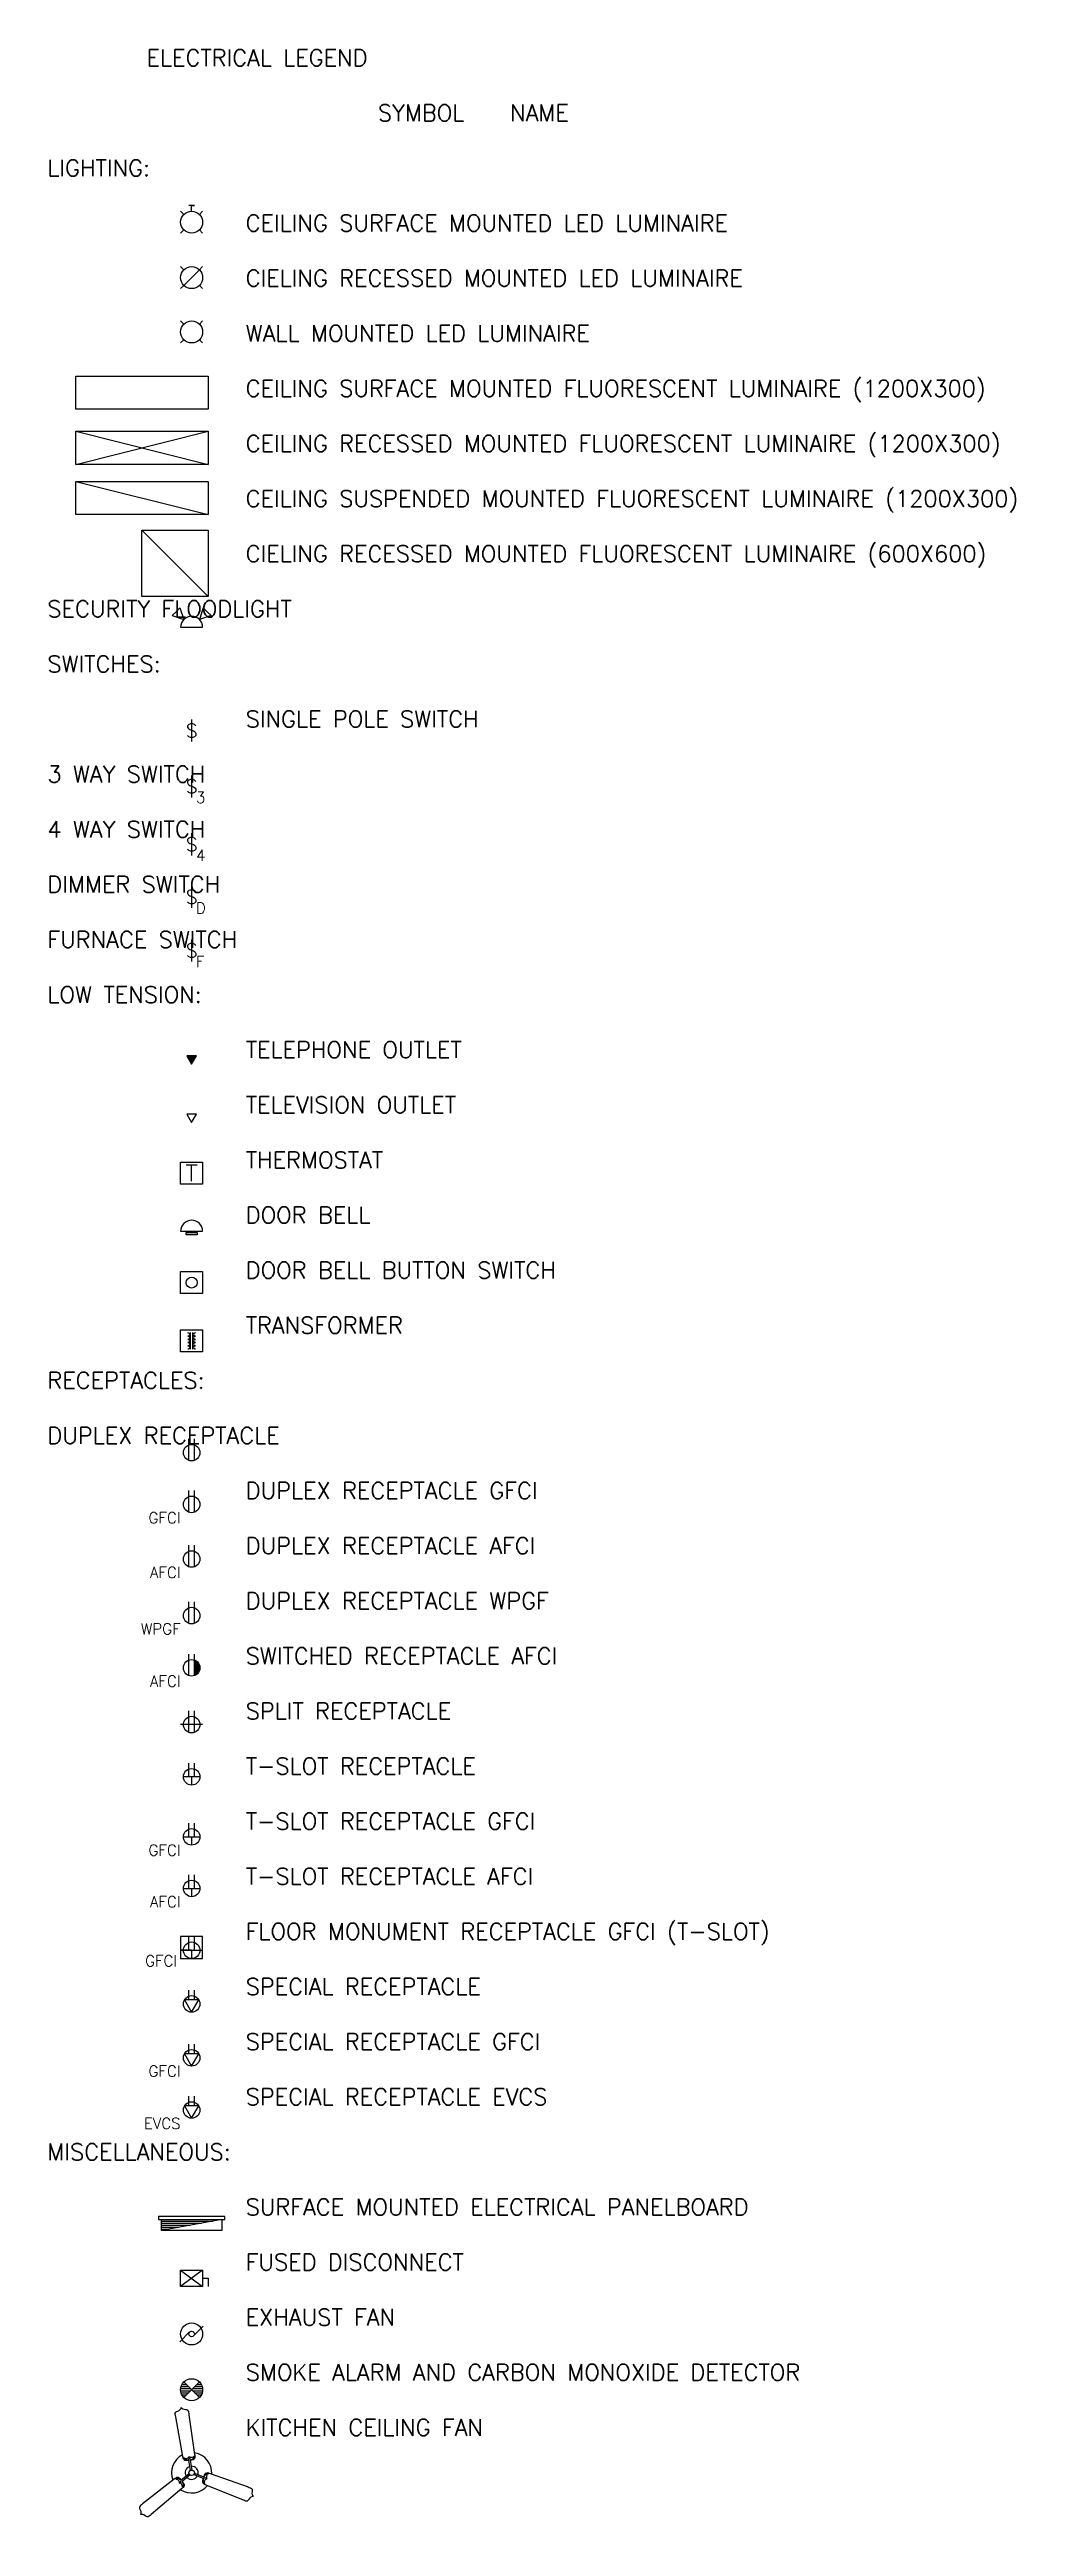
# Model space of a CAD drawing. Header units: millimetres. Extents: x -17301 to 96414, y -64549 to 30877.
# Drawn here: x -17301 to -8533, y 8399 to 30877 of the extents above; entities that cross this region are included whole.
import ezdxf
from ezdxf.enums import TextEntityAlignment as Align

# ---------------------------------------------------------------- set-up
doc = ezdxf.new("R2010")
doc.units = ezdxf.units.MM
doc.header["$LTSCALE"] = 150
doc.header["$MEASUREMENT"] = 0
doc.layers.add('TEXT', color=5, linetype='Continuous')
doc.styles.add('Arial 0.10', font='arial.ttf', dxfattribs={"height": 0.1})
doc.styles.add('ROMAN S 100', font='romans.shx', dxfattribs={"height": 100})
doc.styles.add('ROMANS 100', font='romans.shx', dxfattribs={"height": 100})
doc.styles.add('ROMANS 125', font='romans.shx', dxfattribs={"height": 125})
doc.styles.add('ROMANS 150', font='romans.shx', dxfattribs={"height": 150})

msp = doc.modelspace()

# ---------------------------------------------------------------- texts
at = {"layer": 'TEXT', "insert": (-17920, 30877), "char_height": 150, "attachment_point": 1, "style": 'ROMANS 150'}
msp.add_mtext_dynamic_manual_height_columns('\\pxi10;ELECTRICAL LEGEND\\P\\P\\pi-10,l10,t24;^ISYMBOL^INAME^I\\P^I^I\\P\\pt4;^ILIGHTING:\\P\\pi0,l0,t7,c16;\\P\\pt7,16;^I^ICEILING SURFACE MOUNTED LED LUMINAIRE\\P^I^I\\P^I^ICIELING RECESSED MOUNTED LED LUMINAIRE\\P\\P^I^IWALL MOUNTED LED LUMINAIRE\\P\\P\\pi-16,l16,t16;^ICEILING SURFACE MOUNTED FLUORESCENT LUMINAIRE (1200X300)\\P\\P\\pi0,l0,tz;^I^I^I^ICEILING RECESSED MOUNTED FLUORESCENT LUMINAIRE (1200X300)\\P\\P^I^I^I^ICEILING SUSPENDED MOUNTED FLUORESCENT LUMINAIRE (1200X300)\\P\\P^I^I^I^ICIELING RECESSED MOUNTED FLUORESCENT LUMINAIRE (600X600)\\P\\pi-4,l4;\\P\\pi-16,l16;^ISECURITY FLOODLIGHT\\P\\P\\pi0,l0;^ISWITCHES:\\P\\P^I^I^I^ISINGLE POLE SWITCH\\P\\P\\pi-16,l16;^I3 WAY SWITCH\\P^I\\P^I4 WAY SWITCH \\P\\P^IDIMMER SWITCH \\P\\P^IFURNACE SWITCH\\P\\pi-12;\\PLOW TENSION:\\P\\P\\pi0;TELEPHONE OUTLET\\P\\PTELEVISION OUTLET\\P\\PTHERMOSTAT\\P\\PDOOR BELL\\P\\PDOOR BELL BUTTON SWITCH\\P\\PTRANSFORMER\\P\\P\\pl0;^IRECEPTACLES:\\P\\P\\pi-16,l16;^IDUPLEX RECEPTACLE\\P\\pi0;\\PDUPLEX RECEPTACLE GFCI\\P\\PDUPLEX RECEPTACLE AFCI\\P\\PDUPLEX RECEPTACLE WPGF\\P\\PSWITCHED RECEPTACLE AFCI\\P\\PSPLIT RECEPTACLE\\P\\PT-SLOT RECEPTACLE\\P\\PT-SLOT RECEPTACLE GFCI\\P\\PT-SLOT RECEPTACLE AFCI\\P\\PFLOOR MONUMENT RECEPTACLE GFCI (T-SLOT)\\P\\PSPECIAL RECEPTACLE\\P\\PSPECIAL RECEPTACLE GFCI\\P\\PSPECIAL RECEPTACLE EVCS\\P\\P\\pl0;^IMISCELLANEOUS:\\P\\P\\pl16;SURFACE MOUNTED ELECTRICAL PANELBOARD\\P\\PFUSED DISCONNECT\\P\\PEXHAUST FAN\\P\\PSMOKE ALARM AND CARBON MONOXIDE DETECTOR\\P\\PKITCHEN CEILING FAN\\P\\P\\P\\P\\P\\P\\pi-16,t16;\\P^I\\P\\pi0,l0;^I\\P\\pi-16,l16;\\P\\P\\pi0,l0;\\P\\pi-142,l142;\\P\\pi0,l0,tz;\\P\\pi-142,l142,t16;\\P\\pi77,l0;^I\\P\\pi0,t7,16;\\P\\P\\pt7,c16;\\P\\pt7;^I\\P\\pt7,c16;\\P\\pt3,7;^I', width=25356.87, gutter_width=500, heights=[28629], dxfattribs=at)

# ---------------------------------------------------------------- blocks, each defined once
blk = doc.blocks.new('*U64')
for p, q in [((-100, 100), (-71, 71)), ((100, 100), (71, 71)), ((-71, -71), (-100, -100)), ((71, -71), (100, -100))]:
    blk.add_line(p, q)
blk.add_circle((0, 0), 100)
at = {"style": 'ROMANS 100'}
blk.add_attdef('CIRCUIT', text='', height=100, dxfattribs=at).set_placement((0, 0), align=Align.TOP_CENTER)
at = {"style": 'ROMANS 100', "flags": 1}
for tag, p in [('ROOM', (0, -125)), ('SPECIAL', (0, -235))]:
    blk.add_attdef(tag, text='', height=100, dxfattribs=at).set_placement(p, align=Align.TOP_CENTER)
blk = doc.blocks.new('*U66')
for p, q in [((-100, 100), (-71, 71)), ((-100, 100), (-71, 71)), ((71, 71), (-71, -71)), ((100, 100), (71, 71)), ((100, 100), (71, 71)), ((-71, -71), (-100, -100)), ((-71, -71), (-100, -100)), ((71, -71), (100, -100)), ((71, -71), (100, -100))]:
    blk.add_line(p, q)
blk.add_circle((0, 0), 100)
blk.add_circle((0, 0), 100)
at = {"style": 'ROMANS 100'}
blk.add_attdef('CIRCUIT', text='', height=100, dxfattribs=at).set_placement((0, 0), align=Align.TOP_CENTER)
at = {"style": 'ROMANS 100', "flags": 1}
for tag, p in [('ROOM', (0, -125)), ('SPECIAL', (0, -235))]:
    blk.add_attdef(tag, text='', height=100, dxfattribs=at).set_placement(p, align=Align.TOP_CENTER)
blk = doc.blocks.new('*U65')
for p, q in [((-100, 100), (-71, 71)), ((25, 150), (-25, 150)), ((0, 100), (0, 150)), ((0, 150), (25, 150)), ((100, 100), (71, 71)), ((-71, -71), (-100, -100)), ((71, -71), (100, -100))]:
    blk.add_line(p, q)
blk.add_circle((0, 0), 100)
at = {"style": 'ROMANS 100'}
blk.add_attdef('CIRCUIT', text='', height=100, dxfattribs=at).set_placement((0, 0), align=Align.TOP_CENTER)
at = {"style": 'ROMANS 100', "flags": 1}
for tag, p in [('ROOM', (0, -125)), ('SPECIAL', (0, -235))]:
    blk.add_attdef(tag, text='', height=100, dxfattribs=at).set_placement(p, align=Align.TOP_CENTER)
blk = doc.blocks.new('*U194')
blk.add_lwpolyline([(0, -300), (1200, -300), (1200, 0), (0, 0)], close=True)
at = {"style": 'ROMANS 100'}
blk.add_attdef('CIRCUIT', text='', height=100, dxfattribs=at).set_placement((0, -46), align=Align.TOP_LEFT)
at = {"style": 'ROMANS 100', "flags": 1}
for tag, p in [('ROOM', (0, -198)), ('SPECIAL', (0, -351))]:
    blk.add_attdef(tag, text='', height=100, dxfattribs=at).set_placement(p, align=Align.TOP_LEFT)
blk = doc.blocks.new('*U4')
for p, q in [((0, -300), (1200, 0)), ((0, 0), (1200, -300))]:
    blk.add_line(p, q)
blk.add_lwpolyline([(0, -300), (1200, -300), (1200, 0), (0, 0)], close=True)
at = {"style": 'ROMANS 100'}
blk.add_attdef('CIRCUIT', text='', height=100, dxfattribs=at).set_placement((0, -46), align=Align.TOP_LEFT)
at = {"style": 'ROMANS 100', "flags": 1}
for tag, p in [('ROOM', (0, -198)), ('SPECIAL', (0, -351))]:
    blk.add_attdef(tag, text='', height=100, dxfattribs=at).set_placement(p, align=Align.TOP_LEFT)
blk = doc.blocks.new('*U196')
blk.add_line((0, -300), (1200, 0))
blk.add_lwpolyline([(0, -300), (1200, -300), (1200, 0), (0, 0)], close=True)
at = {"style": 'ROMANS 100'}
blk.add_attdef('CIRCUIT', text='', height=100, dxfattribs=at).set_placement((0, -46), align=Align.TOP_LEFT)
at = {"style": 'ROMANS 100', "flags": 1}
for tag, p in [('ROOM', (0, -198)), ('SPECIAL', (0, -351))]:
    blk.add_attdef(tag, text='', height=100, dxfattribs=at).set_placement(p, align=Align.TOP_LEFT)
blk = doc.blocks.new('*U5')
for p, q in [((0, 0), (0, -600)), ((600, 0), (0, 0)), ((600, 0), (0, -600)), ((600, -600), (600, 0)), ((0, -600), (600, -600))]:
    blk.add_line(p, q)
at = {"style": 'ROMANS 100'}
blk.add_attdef('CIRCUIT', text='', height=100, dxfattribs=at).set_placement((0, -46), align=Align.TOP_LEFT)
at = {"style": 'ROMANS 100', "flags": 1}
for tag, p in [('ROOM', (0, -198)), ('SPECIAL', (0, -351))]:
    blk.add_attdef(tag, text='', height=100, dxfattribs=at).set_placement(p, align=Align.TOP_LEFT)
blk = doc.blocks.new('*U23')
blk.add_line((0, 0), (0, -200))
at = {"style": 'ROMANS 125'}
blk.add_text('S', height=125, dxfattribs=at).set_placement((0, -100), align=Align.MIDDLE_CENTER)
at = {"style": 'ROMANS 100'}
blk.add_text('D', height=100, dxfattribs=at).set_placement((39, -151), align=Align.TOP_LEFT)
blk.add_attdef('CIRCUIT', text='', height=100, dxfattribs=at).set_placement((1, -234), align=Align.TOP_CENTER)
at = {"style": 'ROMANS 100', "flags": 1}
for tag, p in [('ROOM', (1, -359)), ('SPECIAL', (1, -469))]:
    blk.add_attdef(tag, text='', height=100, dxfattribs=at).set_placement(p, align=Align.TOP_CENTER)
blk = doc.blocks.new('SECUIRITY FLOODLIGHT')
for p, q in [((-141, 141), (-177, 106)), ((-177, 106), (-71, 71)), ((-141, 141), (-106, 177)), ((-106, 177), (-71, 71)), ((-100, 0), (100, 0)), ((106, 177), (71, 71)), ((177, 106), (71, 71)), ((141, 141), (106, 177)), ((141, 141), (177, 106))]:
    blk.add_line(p, q)
blk.add_arc((0, 0), 100, 0, 180)
at = {"style": 'ROMANS 100'}
blk.add_attdef('CIRCUIT', text='', height=100, dxfattribs=at).set_placement((0, -13), align=Align.TOP_CENTER)
at = {"style": 'ROMANS 100', "flags": 1}
for tag, p in [('ROOM', (0, -134)), ('SPECIAL', (0, -255))]:
    blk.add_attdef(tag, text='', height=100, dxfattribs=at).set_placement(p, align=Align.TOP_CENTER)
blk = doc.blocks.new('*U62')
blk.add_lwpolyline([(0, 0), (-43, -75), (43, -75)], close=True)
at = {"style": 'ROMANS 100', "flags": 1}
for tag, p in [('SPECIAL', (4, -207)), ('ROOM', (4, -97))]:
    blk.add_attdef(tag, text='', height=100, dxfattribs=at).set_placement(p, align=Align.TOP_CENTER)
blk = doc.blocks.new('*U191')
h = blk.add_hatch(color=256)
h.dxf.hatch_style = 1
h.paths.add_polyline_path([(-43, -75), (43, -75), (0, 0)])
blk.add_lwpolyline([(0, 0), (-43, -75), (43, -75)], close=True)
at = {"style": 'ROMANS 100', "flags": 1}
for tag, p in [('SPECIAL', (4, -207)), ('ROOM', (4, -97))]:
    blk.add_attdef(tag, text='', height=100, dxfattribs=at).set_placement(p, align=Align.TOP_CENTER)
blk = doc.blocks.new('TERMOSTAT')
for p, q in [((-50, -25), (50, -25)), ((0, -175), (0, -25))]:
    blk.add_line(p, q)
blk.add_lwpolyline([(-100, 0), (100, 0), (100, -200), (-100, -200)], close=True)
at = {"style": 'ROMANS 100'}
blk.add_attdef('CIRCUIT', text='', height=100, dxfattribs=at).set_placement((9, -223), align=Align.TOP_CENTER)
at = {"style": 'ROMANS 100', "flags": 1}
for tag, p in [('ROOM', (9, -374)), ('SPECIAL', (9, -527))]:
    blk.add_attdef(tag, text='', height=100, dxfattribs=at).set_placement(p, align=Align.TOP_CENTER)
blk = doc.blocks.new('*U13')
blk.add_line((100, -32), (-100, -32))
blk.add_lwpolyline([(50, -20), (-50, -20), (-50, 0), (50, 0)], close=True)
blk.add_arc((0, -32), 100, 180, 0)
at = {"style": 'ROMANS 100'}
blk.add_attdef('CIRCUIT', text='', height=100, dxfattribs=at).set_placement((1, -225), align=Align.TOP_CENTER)
at = {"style": 'ROMANS 100', "flags": 1}
for tag, p in [('ROOM', (1, -377)), ('SPECIAL', (1, -530))]:
    blk.add_attdef(tag, text='', height=100, dxfattribs=at).set_placement(p, align=Align.TOP_CENTER)
blk = doc.blocks.new('*U15')
for p, q in [((-10, -25), (-10, -175)), ((10, -25), (10, -175))]:
    blk.add_line(p, q)
blk.add_lwpolyline([(-100, 0), (100, 0), (100, -200), (-100, -200)], close=True)
for centre, start, end in [((-32, -40), 255.1649, 104.8351), ((-32, -69), 255.1649, 104.8351), ((-32, -98), 255.1649, 104.8351), ((-32, -127), 255.1649, 104.8351), ((-32, -156), 255.1649, 104.8351), ((32, -40), 75.1649, 284.8351), ((32, -69), 75.1649, 284.8351), ((32, -98), 75.1649, 284.8351), ((32, -127), 75.1649, 284.8351), ((32, -156), 75.1649, 284.8351)]:
    blk.add_arc(centre, 15, start, end)
at = {"style": 'ROMANS 100'}
blk.add_attdef('CIRCUIT', text='', height=100, dxfattribs=at).set_placement((1, -225), align=Align.TOP_CENTER)
at = {"style": 'ROMANS 100', "flags": 1}
for tag, p in [('ROOM', (1, -377)), ('SPECIAL', (1, -530))]:
    blk.add_attdef(tag, text='', height=100, dxfattribs=at).set_placement(p, align=Align.TOP_CENTER)
blk = doc.blocks.new('*U14')
blk.add_lwpolyline([(-100, 0), (100, 0), (100, -200), (-100, -200)], close=True)
blk.add_circle((0, -100), 50)
at = {"style": 'ROMANS 100'}
blk.add_attdef('CIRCUIT', text='', height=100, dxfattribs=at).set_placement((1, -225), align=Align.TOP_CENTER)
at = {"style": 'ROMANS 100', "flags": 1}
for tag, p in [('ROOM', (1, -377)), ('SPECIAL', (1, -530))]:
    blk.add_attdef(tag, text='', height=100, dxfattribs=at).set_placement(p, align=Align.TOP_CENTER)
blk = doc.blocks.new('*U22')
blk.add_line((0, 0), (0, -200))
at = {"style": 'ROMANS 125'}
blk.add_text('S', height=125, dxfattribs=at).set_placement((0, -100), align=Align.MIDDLE_CENTER)
at = {"style": 'ROMANS 100'}
blk.add_text('4', height=100, dxfattribs=at).set_placement((39, -151), align=Align.TOP_LEFT)
blk.add_attdef('CIRCUIT', text='', height=100, dxfattribs=at).set_placement((1, -234), align=Align.TOP_CENTER)
at = {"style": 'ROMANS 100', "flags": 1}
for tag, p in [('ROOM', (1, -359)), ('SPECIAL', (1, -469))]:
    blk.add_attdef(tag, text='', height=100, dxfattribs=at).set_placement(p, align=Align.TOP_CENTER)
blk = doc.blocks.new('*U21')
blk.add_line((0, 0), (0, -200))
blk.add_line((0, 0), (0, -200))
at = {"style": 'ROMANS 125'}
blk.add_text('S', height=125, dxfattribs=at).set_placement((0, -100), align=Align.MIDDLE_CENTER)
blk.add_text('S', height=125, dxfattribs=at).set_placement((0, -100), align=Align.MIDDLE_CENTER)
at = {"style": 'ROMANS 100'}
blk.add_text('3', height=100, dxfattribs=at).set_placement((39, -151), align=Align.TOP_LEFT)
blk.add_attdef('CIRCUIT', text='', height=100, dxfattribs=at).set_placement((1, -234), align=Align.TOP_CENTER)
at = {"style": 'ROMANS 100', "flags": 1}
for tag, p in [('ROOM', (1, -359)), ('SPECIAL', (1, -469))]:
    blk.add_attdef(tag, text='', height=100, dxfattribs=at).set_placement(p, align=Align.TOP_CENTER)
blk = doc.blocks.new('*U20')
blk.add_line((0, 0), (0, -200))
at = {"style": 'ROMANS 125'}
blk.add_text('S', height=125, dxfattribs=at).set_placement((0, -100), align=Align.MIDDLE_CENTER)
at = {"style": 'ROMANS 100'}
blk.add_attdef('CIRCUIT', text='', height=100, dxfattribs=at).set_placement((1, -234), align=Align.TOP_CENTER)
at = {"style": 'ROMANS 100', "flags": 1}
for tag, p in [('ROOM', (1, -359)), ('SPECIAL', (1, -469))]:
    blk.add_attdef(tag, text='', height=100, dxfattribs=at).set_placement(p, align=Align.TOP_CENTER)
blk = doc.blocks.new('*U24')
blk.add_line((0, 0), (0, -200))
at = {"style": 'ROMANS 125'}
blk.add_text('S', height=125, dxfattribs=at).set_placement((0, -100), align=Align.MIDDLE_CENTER)
at = {"style": 'ROMANS 100'}
blk.add_text('F', height=100, dxfattribs=at).set_placement((39, -151), align=Align.TOP_LEFT)
blk.add_attdef('CIRCUIT', text='', height=100, dxfattribs=at).set_placement((1, -234), align=Align.TOP_CENTER)
at = {"style": 'ROMANS 100', "flags": 1}
for tag, p in [('ROOM', (1, -359)), ('SPECIAL', (1, -469))]:
    blk.add_attdef(tag, text='', height=100, dxfattribs=at).set_placement(p, align=Align.TOP_CENTER)
blk = doc.blocks.new('*U94')
for p, q in [((-25, -196), (-25, 0)), ((-25, -196), (-25, 0)), ((25, -196), (25, 0))]:
    blk.add_line(p, q)
blk.add_circle((0, -125), 75)
at = {"style": 'ROMANS 100'}
blk.add_attdef('CIRCUIT', text='', height=100, dxfattribs=at).set_placement((229, -219), align=Align.TOP_CENTER)
at = {"style": 'ROMANS 100', "flags": 1}
for tag, p in [('ROOM', (229, -343)), ('SPECIAL', (229, -454))]:
    blk.add_attdef(tag, text='', height=100, dxfattribs=at).set_placement(p, align=Align.TOP_CENTER)
blk = doc.blocks.new('*U82')
for p, q in [((-25, -196), (-25, 0)), ((-25, -196), (-25, 0)), ((25, -196), (25, 0))]:
    blk.add_line(p, q)
blk.add_circle((0, -125), 75)
at = {"style": 'ROMANS 100'}
blk.add_text('GFCI', height=100, dxfattribs=at).set_placement((-100, -196), align=Align.TOP_RIGHT)
blk.add_attdef('CIRCUIT', text='', height=100, dxfattribs=at).set_placement((229, -219), align=Align.TOP_CENTER)
at = {"style": 'ROMANS 100', "flags": 1}
for tag, p in [('ROOM', (229, -343)), ('SPECIAL', (229, -454))]:
    blk.add_attdef(tag, text='', height=100, dxfattribs=at).set_placement(p, align=Align.TOP_CENTER)
blk = doc.blocks.new('*U83')
for p, q in [((-25, -196), (-25, 0)), ((-25, -196), (-25, 0)), ((25, -196), (25, 0))]:
    blk.add_line(p, q)
blk.add_circle((0, -125), 75)
at = {"style": 'ROMANS 100'}
blk.add_text('AFCI', height=100, dxfattribs=at).set_placement((-100, -196), align=Align.TOP_RIGHT)
blk.add_attdef('CIRCUIT', text='', height=100, dxfattribs=at).set_placement((229, -219), align=Align.TOP_CENTER)
at = {"style": 'ROMANS 100', "flags": 1}
for tag, p in [('ROOM', (229, -343)), ('SPECIAL', (229, -454))]:
    blk.add_attdef(tag, text='', height=100, dxfattribs=at).set_placement(p, align=Align.TOP_CENTER)
blk = doc.blocks.new('*U84')
for p, q in [((-25, -196), (-25, 0)), ((-25, -196), (-25, 0)), ((25, -196), (25, 0))]:
    blk.add_line(p, q)
blk.add_circle((0, -125), 75)
at = {"style": 'ROMANS 100'}
blk.add_text('WPGF', height=100, dxfattribs=at).set_placement((-100, -196), align=Align.TOP_RIGHT)
blk.add_attdef('CIRCUIT', text='', height=100, dxfattribs=at).set_placement((229, -219), align=Align.TOP_CENTER)
at = {"style": 'ROMANS 100', "flags": 1}
for tag, p in [('ROOM', (229, -343)), ('SPECIAL', (229, -454))]:
    blk.add_attdef(tag, text='', height=100, dxfattribs=at).set_placement(p, align=Align.TOP_CENTER)
blk = doc.blocks.new('*U85')
h = blk.add_hatch(color=256)
h.dxf.hatch_style = 1
h.paths.add_polyline_path([(25, -196, 0.317837), (75, -125, 0.317837), (25, -54)])
for p, q in [((-25, -196), (-25, 0)), ((25, -196), (25, 0))]:
    blk.add_line(p, q)
blk.add_circle((0, -125), 75)
at = {"style": 'ROMANS 100'}
blk.add_text('AFCI', height=100, dxfattribs=at).set_placement((-100, -196), align=Align.TOP_RIGHT)
blk.add_attdef('CIRCUIT', text='', height=100, dxfattribs=at).set_placement((229, -219), align=Align.TOP_CENTER)
at = {"style": 'ROMANS 100', "flags": 1}
for tag, p in [('ROOM', (229, -343)), ('SPECIAL', (229, -454))]:
    blk.add_attdef(tag, text='', height=100, dxfattribs=at).set_placement(p, align=Align.TOP_CENTER)
blk = doc.blocks.new('*U86')
for p, q in [((-25, -196), (-25, 0)), ((-25, -196), (-25, 0)), ((25, -196), (25, 0)), ((100, -125), (-100, -125))]:
    blk.add_line(p, q)
blk.add_circle((0, -125), 75)
at = {"style": 'ROMANS 100'}
blk.add_attdef('CIRCUIT', text='', height=100, dxfattribs=at).set_placement((229, -219), align=Align.TOP_CENTER)
at = {"style": 'ROMANS 100', "flags": 1}
for tag, p in [('ROOM', (229, -343)), ('SPECIAL', (229, -454))]:
    blk.add_attdef(tag, text='', height=100, dxfattribs=at).set_placement(p, align=Align.TOP_CENTER)
blk = doc.blocks.new('*U87')
for p, q in [((-25, -125), (-25, 0)), ((-25, -125), (-25, 0)), ((25, -125), (25, 0)), ((75, -125), (-75, -125)), ((0, -125), (0, -200))]:
    blk.add_line(p, q)
blk.add_circle((0, -125), 75)
at = {"style": 'ROMANS 100'}
blk.add_attdef('CIRCUIT', text='', height=100, dxfattribs=at).set_placement((229, -219), align=Align.TOP_CENTER)
at = {"style": 'ROMANS 100', "flags": 1}
for tag, p in [('ROOM', (229, -343)), ('SPECIAL', (229, -454))]:
    blk.add_attdef(tag, text='', height=100, dxfattribs=at).set_placement(p, align=Align.TOP_CENTER)
blk = doc.blocks.new('*U88')
for p, q in [((-25, -125), (-25, 0)), ((25, -125), (25, 0)), ((-75, -125), (75, -125)), ((0, -125), (0, -200))]:
    blk.add_line(p, q)
blk.add_circle((0, -125), 75)
at = {"style": 'ROMANS 100'}
blk.add_text('GFCI', height=100, dxfattribs=at).set_placement((-100, -196), align=Align.TOP_RIGHT)
blk.add_attdef('CIRCUIT', text='', height=100, dxfattribs=at).set_placement((229, -219), align=Align.TOP_CENTER)
at = {"style": 'ROMANS 100', "flags": 1}
for tag, p in [('ROOM', (229, -343)), ('SPECIAL', (229, -454))]:
    blk.add_attdef(tag, text='', height=100, dxfattribs=at).set_placement(p, align=Align.TOP_CENTER)
blk = doc.blocks.new('*U89')
for p, q in [((-25, -125), (-25, 0)), ((25, -125), (25, 0)), ((-75, -125), (75, -125)), ((0, -125), (0, -200))]:
    blk.add_line(p, q)
blk.add_circle((0, -125), 75)
at = {"style": 'ROMANS 100'}
blk.add_text('AFCI', height=100, dxfattribs=at).set_placement((-100, -196), align=Align.TOP_RIGHT)
blk.add_attdef('CIRCUIT', text='', height=100, dxfattribs=at).set_placement((229, -219), align=Align.TOP_CENTER)
at = {"style": 'ROMANS 100', "flags": 1}
for tag, p in [('ROOM', (229, -343)), ('SPECIAL', (229, -454))]:
    blk.add_attdef(tag, text='', height=100, dxfattribs=at).set_placement(p, align=Align.TOP_CENTER)
blk = doc.blocks.new('*U90')
for p, q in [((0, 0), (-100, 0)), ((-100, 0), (100, 0)), ((-25, 0), (-25, 125)), ((0, 0), (0, -75)), ((25, 0), (25, 125))]:
    blk.add_line(p, q)
blk.add_lwpolyline([(-100, -75), (100, -75), (100, 125), (-100, 125)], close=True)
blk.add_circle((0, 0), 75)
at = {"style": 'ROMANS 100'}
blk.add_text('GFCI', height=100, dxfattribs=at).set_placement((-131, -46), align=Align.TOP_RIGHT)
blk.add_attdef('CIRCUIT', text='', height=100, dxfattribs=at).set_placement((229, -219), align=Align.TOP_CENTER)
at = {"style": 'ROMANS 100', "flags": 1}
for tag, p in [('ROOM', (229, -343)), ('SPECIAL', (229, -454))]:
    blk.add_attdef(tag, text='', height=100, dxfattribs=at).set_placement(p, align=Align.TOP_CENTER)
blk = doc.blocks.new('*U91')
for p, q in [((-25, -88), (-25, 0)), ((25, -88), (25, 0))]:
    blk.add_line(p, q)
blk.add_lwpolyline([(0, -200), (65, -88), (-65, -88)], close=True)
blk.add_circle((0, -125), 75)
at = {"style": 'ROMANS 100'}
blk.add_attdef('CIRCUIT', text='', height=100, dxfattribs=at).set_placement((229, -219), align=Align.TOP_CENTER)
at = {"style": 'ROMANS 100', "flags": 1}
for tag, p in [('ROOM', (229, -343)), ('SPECIAL', (229, -454))]:
    blk.add_attdef(tag, text='', height=100, dxfattribs=at).set_placement(p, align=Align.TOP_CENTER)
blk = doc.blocks.new('*U92')
for p, q in [((-25, -88), (-25, 0)), ((25, -88), (25, 0))]:
    blk.add_line(p, q)
blk.add_lwpolyline([(0, -200), (65, -88), (-65, -88)], close=True)
blk.add_circle((0, -125), 75)
at = {"style": 'ROMANS 100'}
blk.add_text('GFCI', height=100, dxfattribs=at).set_placement((-100, -196), align=Align.TOP_RIGHT)
blk.add_attdef('CIRCUIT', text='', height=100, dxfattribs=at).set_placement((229, -219), align=Align.TOP_CENTER)
at = {"style": 'ROMANS 100', "flags": 1}
for tag, p in [('ROOM', (229, -343)), ('SPECIAL', (229, -454))]:
    blk.add_attdef(tag, text='', height=100, dxfattribs=at).set_placement(p, align=Align.TOP_CENTER)
blk = doc.blocks.new('*U93')
for p, q in [((-25, -88), (-25, 0)), ((25, -88), (25, 0))]:
    blk.add_line(p, q)
blk.add_lwpolyline([(0, -200), (65, -88), (-65, -88)], close=True)
blk.add_circle((0, -125), 75)
at = {"style": 'ROMANS 100'}
blk.add_text('EVCS', height=100, dxfattribs=at).set_placement((-100, -196), align=Align.TOP_RIGHT)
blk.add_attdef('CIRCUIT', text='', height=100, dxfattribs=at).set_placement((229, -219), align=Align.TOP_CENTER)
at = {"style": 'ROMANS 100', "flags": 1}
for tag, p in [('ROOM', (229, -343)), ('SPECIAL', (229, -454))]:
    blk.add_attdef(tag, text='', height=100, dxfattribs=at).set_placement(p, align=Align.TOP_CENTER)
blk = doc.blocks.new('SURFACED MOUNTED ELECTRICAL')
h = blk.add_hatch()
h.set_pattern_fill('LINE', color=256, scale=150)
h.set_pattern_definition([(0, (-2909.979, -7485.174), (0, 18.75), [])])
h.paths.add_polyline_path([(-275, 100), (-275, 0), (275, 100)])
for p, q in [((300, 125), (-300, 125)), ((-300, 125), (-300, 100)), ((-300, 100), (300, 100)), ((-275, 100), (275, 100)), ((-275, 0), (-275, 100)), ((275, 100), (-275, 0)), ((275, 0), (-275, 0)), ((275, 100), (275, 0)), ((300, 100), (300, 125))]:
    blk.add_line(p, q)
at = {"style": 'ROMANS 100', "flags": 1}
for tag, p in [('CIRCUITS', (0, -166)), ('ROOM', (0, -51)), ('AMPERAGE', (0, -406)), ('VOLTAGE', (0, -284)), ('SPECIAL', (0, -524))]:
    blk.add_attdef(tag, text='', height=100, dxfattribs=at).set_placement(p, align=Align.MIDDLE_CENTER)
blk = doc.blocks.new('FUSED DISCONNECT')
for p, q in [((-100, 0), (100, -150)), ((100, 0), (-100, -150)), ((100, -75), (150, -75)), ((150, -75), (150, -150))]:
    blk.add_line(p, q)
blk.add_lwpolyline([(-100, 0), (100, 0), (100, -150), (-100, -150)], close=True)
at = {"style": 'ROMANS 100', "flags": 1}
for tag, p in [('FUSESIZE', (0, -204)), ('SPECIAL', (0, -440)), ('ROOM', (0, -325))]:
    blk.add_attdef(tag, text='', height=100, dxfattribs=at).set_placement(p, align=Align.MIDDLE_CENTER)
blk = doc.blocks.new('EXHAUST FAN')
for p, q in [((-106, -71), (-18, 18)), ((18, -18), (106, 71))]:
    blk.add_line(p, q)
for radius in [100, 25]:
    blk.add_circle((0, 0), radius)
at = {"style": 'ROMANS 100'}
blk.add_attdef('CIRCUIT', text='', height=100, dxfattribs=at).set_placement((0, -159), align=Align.MIDDLE_CENTER)
at = {"style": 'ROMANS 100', "flags": 1}
for tag, p in [('ROOM', (0, -269)), ('SPECIAL', (0, -395))]:
    blk.add_attdef(tag, text='', height=100, dxfattribs=at).set_placement(p, align=Align.MIDDLE_CENTER)
blk = doc.blocks.new('SMOKE ALARM & CO DETECTOR')
h = blk.add_hatch()
h.set_pattern_fill('LINE', color=256, scale=150)
h.set_pattern_definition([(0, (-3038.077, -8218.569), (0, 18.75), [])])
h.paths.add_polyline_path([(-71, 71, 0.198912), (-100, 0, 0.198912), (-71, -71), (0, 0)])
h.paths.add_polyline_path([(0, 0), (71, -71, 0.198912), (100, 0, 0.198912), (71, 71)])
for p, q in [((-71, 71), (71, -71)), ((71, 71), (-71, -71))]:
    blk.add_line(p, q)
blk.add_circle((0, 0), 100)
at = {"style": 'ROMANS 100'}
blk.add_attdef('CIRCUIT', text='', height=100, dxfattribs=at).set_placement((0, -154), align=Align.MIDDLE_CENTER)
at = {"style": 'ROMANS 100', "flags": 1}
for tag, p in [('ROOM', (0, -273)), ('SPECIAL', (0, -389))]:
    blk.add_attdef(tag, text='', height=100, dxfattribs=at).set_placement(p, align=Align.MIDDLE_CENTER)
blk = doc.blocks.new('*U208')
for p, q in [((-271, 113), (-184, 80)), ((-266, 126), (-179, 93)), ((-160, 19), (178, -117)), ((-121, 123), (222, 0))]:
    blk.add_line(p, q)
for centre, radius in [((-180, 48), 2.62), ((-169, 82), 3.9), ((-169, 82), 3.9), ((-155, 115), 2.62)]:
    blk.add_circle(centre, radius)
for points in [[(-185, 81), (-188, 36), (-160, 19)], [(-180, 94), (-153, 129), (-121, 123)], [(178, -117), (218, -125), (251, -91), (270, -85)], [(222, 0), (258, -21), (259, -68), (270, -85)]]:
    blk.add_spline(points, degree=3)
for points in [[(-184, 80), (-178, 78), (-187, 63), (-186, 40), (-177, 32), (-168, 30), (-174, 40), (-172, 52), (-168, 64), (-160, 73), (-153, 76)], [(-179, 93), (-173, 91), (-170, 108), (-154, 125), (-142, 125), (-134, 120), (-145, 117), (-151, 107), (-157, 95), (-157, 83), (-153, 76)]]:
    blk.add_open_spline(points, degree=3)
blk = doc.blocks.new('*U207')
at = {"color": 0, "linetype": 'ByBlock', "lineweight": -2, "transparency": 16777216}
for p, rotation in [((-1259, 928), 120), ((-1481, 426), 240)]:
    blk.add_blockref('*U208', p, dxfattribs=dict(at, rotation=rotation))
blk.add_blockref('*U208', (-935, 485), dxfattribs=at)
blk = doc.blocks.new('*U206')
blk.add_circle((0, 0), 24.4)
for radius, start, end in [(183, 116.8306, 201.4366), (59.6, 105.8787, 212.3885), (59.6, 345.8787, 92.3885), (183, 356.8306, 81.4366), (183, 236.8306, 321.4366), (59.6, 225.8787, 332.3885)]:
    blk.add_arc((0, 0), radius, start, end)
blk.add_blockref('*U207', (1225, -613))
at = {"style": 'Arial 0.10'}
blk.add_text('CIRCUIT', height=0.1, dxfattribs=at).set_placement((27, -6), align=Align.BOTTOM_LEFT)
at = {"style": 'ROMAN S 100'}
blk.add_attdef('CIRCUIT', text='', height=100, dxfattribs=at).set_placement((439, -228), align=Align.MIDDLE_CENTER)
at = {"style": 'ROMAN S 100', "flags": 1}
for tag, p in [('SPECIAL', (439, -496)), ('ROOM', (439, -357))]:
    blk.add_attdef(tag, text='', height=100, dxfattribs=at).set_placement(p, align=Align.MIDDLE_CENTER)

# ---------------------------------------------------------------- block references
for name, p in [('*U65', (-16011, 29310)), ('*U66', (-16011, 28807)), ('*U64', (-16011, 28314)), ('SECUIRITY FLOODLIGHT', (-16011, 25634)), ('*U20', (-16011, 24796)), ('*U21', (-16011, 24290)), ('*U22', (-16011, 23764)), ('*U23', (-16011, 23287)), ('*U24', (-16011, 22801)), ('TERMOSTAT', (-16011, 20781)), ('*U94', (-16011, 18269)), ('*U82', (-16011, 17799)), ('*U83', (-16011, 17303)), ('*U84', (-16011, 16790)), ('*U85', (-16011, 16316)), ('*U86', (-16011, 15801)), ('*U87', (-16011, 15327)), ('*U88', (-16011, 14782)), ('*U89', (-16011, 14314)), ('*U90', (-16011, 13628)), ('*U91', (-16011, 13266)), ('*U92', (-16011, 12777)), ('*U93', (-16011, 12303)), ('SURFACED MOUNTED ELECTRICAL', (-16011, 11086)), ('FUSED DISCONNECT', (-16011, 10726)), ('EXHAUST FAN', (-16011, 10146)), ('SMOKE ALARM & CO DETECTOR', (-16011, 9640)), ('*U206', (-16011, 8886))]:
    msp.add_blockref(name, p)
at = {"xscale": -1, "rotation": 180}
for name, p in [('*U194', (-17062, 27612)), ('*U4', (-17062, 27112)), ('*U196', (-17062, 26656)), ('*U5', (-16462, 25914))]:
    msp.add_blockref(name, p, dxfattribs=at)
at = {"rotation": 180}
for name, p in [('*U191', (-16011, 21670)), ('*U62', (-16011, 21139)), ('*U13', (-16011, 20121)), ('*U14', (-16011, 19587)), ('*U15', (-16011, 19059))]:
    msp.add_blockref(name, p, dxfattribs=at)

msp.set_redraw_order([(e.dxf.handle, doc.entitydb.next_handle()) for e in msp.query("TEXT MTEXT ATTDEF DIMENSION ARC_DIMENSION")])  # texts and dimensions are drawn at this point

doc.saveas('drawing.dxf')
